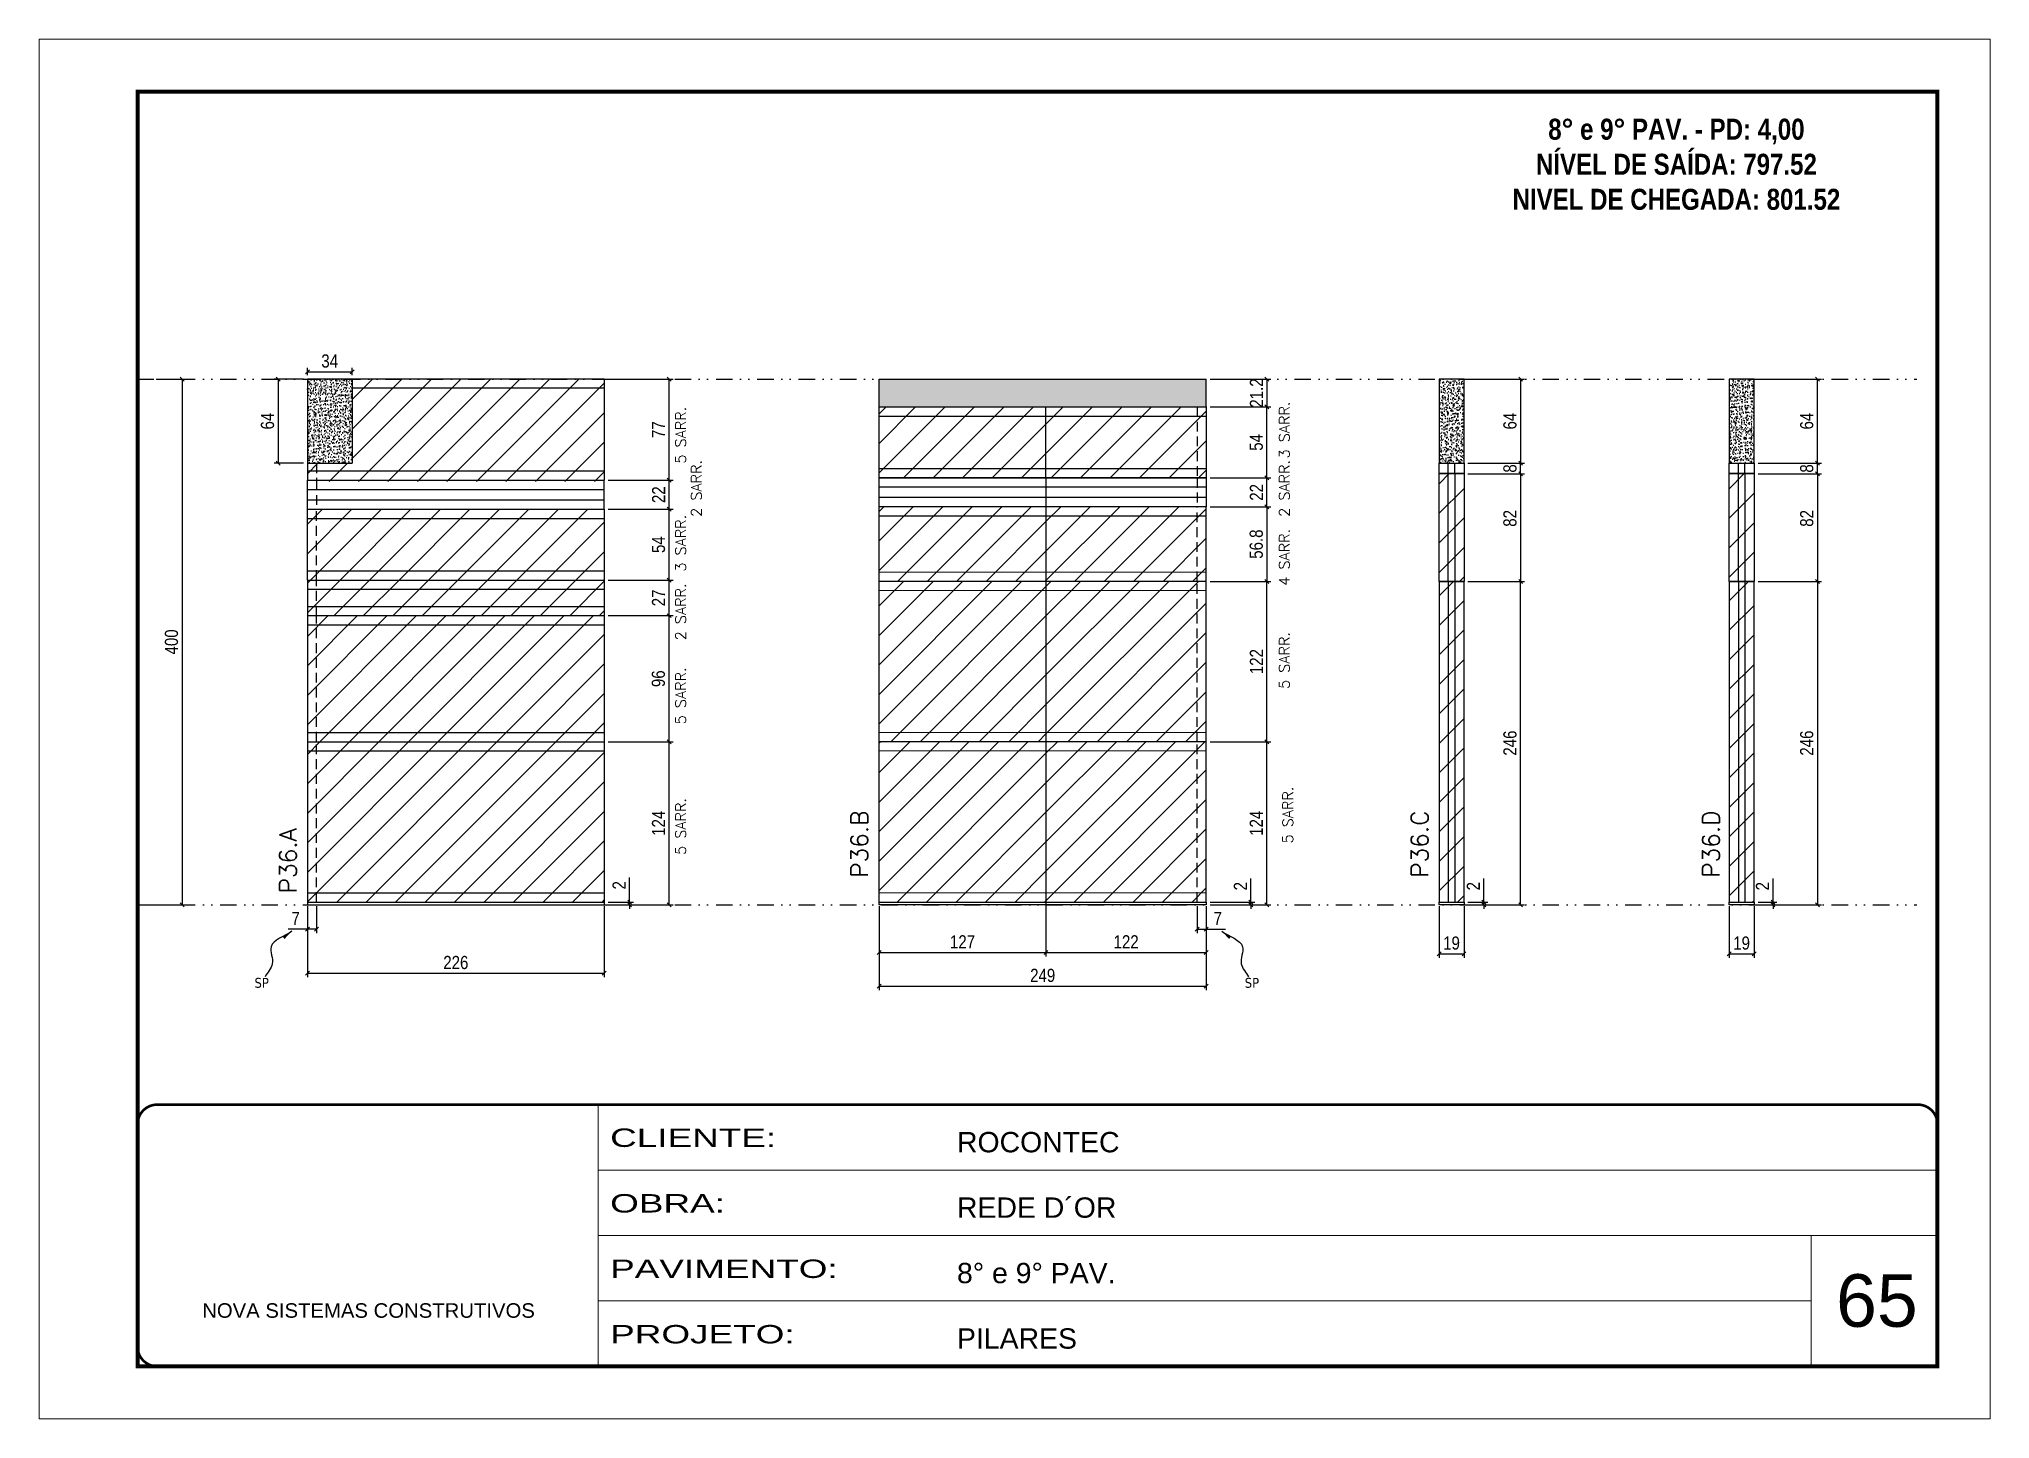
# Model space of a CAD drawing. Extents: x 28748 to 35002, y 14885 to 43501.
# Drawn here: x 28748 to 30233, y 24074 to 25124 of the extents above; entities that cross this region are included whole.
import ezdxf

# ---------------------------------------------------------------- set-up
doc = ezdxf.new("R2010")
doc.units = 0
for name, pattern in [('CONTINUO', [0]), ('DASHED', [0.75, 0.5, -0.25]), ('DIVIDE2', [0.625, 0.25, -0.125, 0, -0.125, 0, -0.125]), ('HIDDEN', [0.375, 0.25, -0.125])]:
    doc.linetypes.add(name, pattern=pattern)
for name, color, linetype, lineweight in [('CARIMBO', 255, 'Continuous', 9), ('Folhas', 255, 'Continuous', 9), ('Hachura', 251, 'Continuous', 9), ('Sarr 2.2x7', 40, 'Continuous', 9), ('SARRAFO DE PRESSAO', 251, 'DASHED', 9), ('Texto Seção', 7, 'Continuous', 15)]:
    doc.layers.add(name, color=color, linetype=linetype, lineweight=lineweight)
for name, color, linetype in [('COTA', 241, 'Continuous'), ('NOMENCLATURA', 7, 'Continuous'), ('Nível', 160, 'Continuous'), ('Painéis', 200, 'Continuous'), ('Romaneio', 10, 'Continuous'), ('SARR_2.2x7', 40, 'Continuous'), ('Sarrafo de Pressão', 42, 'HIDDEN'), ('texto', 7, 'Continuous')]:
    doc.layers.add(name, color=color, linetype=linetype)
doc.styles.add('ARIAL', font='arial.ttf')
doc.styles.add('COTA TECNICA', font='techl___.ttf', dxfattribs={"height": 10})
doc.styles.add('COTA TECNICA-50', font='techl___.ttf', dxfattribs={"height": 10})
doc.styles.add('REGUA-120', font='ROMANS.shx', dxfattribs={"height": 15})
doc.styles.add('ROMANC', font='techb___.ttf', dxfattribs={"height": 2.5})
doc.styles.add('ROMANS', font='romans.shx')
doc.styles.get("Standard").update_dxf_attribs({"font": 'arial.ttf'})
doc.styles.add('Tecnologia', font='')
doc.styles.get('Tecnologia').set_extended_font_data('Forgotten Futurist')
doc.dimstyles.new('COTA PAINEL-50', dxfattribs={"dimtxt": 10, "dimasz": 3, "dimexe": 3, "dimexo": 3, "dimgap": 3, "dimtad": 1, "dimdec": 1, "dimzin": 12, "dimdsep": 46, "dimtxsty": 'COTA TECNICA-50', "dimblk1": 'OBLIQUE', "dimblk2": 'OBLIQUE', "dimsah": 1, "dimcen": 0.9, "dimclrd": 4, "dimclre": 4, "dimclrt": 240, "dimadec": 1, "dimazin": 3, "dimtfac": 1, "dimtdec": 1, "dimtmove": 0, "dimatfit": 3, "dimfxl": 1, "dimtolj": 1, "dimtzin": 12, "dimarcsym": 0})
doc.dimstyles.new('PAINEL', dxfattribs={"dimtxt": 10, "dimasz": 3, "dimexe": 3, "dimexo": 3, "dimgap": 3, "dimtad": 1, "dimdec": 1, "dimzin": 12, "dimdsep": 46, "dimtxsty": 'COTA TECNICA', "dimblk1": 'OBLIQUE', "dimblk2": 'OBLIQUE', "dimsah": 1, "dimcen": 0.9, "dimclrd": 4, "dimclre": 4, "dimclrt": 240, "dimadec": 1, "dimazin": 3, "dimtfac": 1, "dimtdec": 1, "dimtmove": 0, "dimatfit": 3, "dimfxl": 1, "dimtolj": 1, "dimtzin": 12, "dimarcsym": 0})
doc.dimstyles.get("Standard").update_dxf_attribs({"dimtxt": 0.18, "dimasz": 0.18, "dimexe": 0.18, "dimexo": 0.0625, "dimgap": 0.09, "dimtad": 0, "dimtih": 1, "dimtoh": 1, "dimdec": 4, "dimzin": 0, "dimdsep": 46, "dimtxsty": 'Standard', "dimcen": 0.09, "dimadec": 0, "dimazin": 0, "dimtfac": 1, "dimtdec": 4, "dimtofl": 0, "dimtmove": 0, "dimatfit": 3, "dimfxl": 1, "dimtolj": 1, "dimtzin": 0, "dimarcsym": 0})
pattern_1 = [(45, (22629.309, 32122.585), (-11.22532, 11.22532), [])]
pattern_2 = [(45, (22629.309, 32104.585), (-11.22532, 11.22532), [])]
pattern_3 = [(45, (-105043.37, -3225.212), (-11.2253202, 11.2253202), [])]
pattern_4 = [(45, (0, 8), (-11.22532, 11.22532), [])]

msp = doc.modelspace()

# ---------------------------------------------------------------- texts
at = {"layer": 'CARIMBO', "style": 'ARIAL'}
msp.add_text('65', height=40, dxfattribs=at).set_placement((30116.2, 24143.69))
at = {"layer": 'NOMENCLATURA', "color": 2, "insert": (29994.67, 25089.6), "char_height": 16, "attachment_point": 2, "style": 'ROMANC'}
msp.add_mtext_dynamic_manual_height_columns('\\P8° e 9° PAV. - PD: 4,00\\PNÍVEL DE SAÍDA: 797.52\\PNIVEL DE CHEGADA: 801.52', width=300.2766, gutter_width=1, heights=[0], dxfattribs=at)
at = {"layer": 'texto', "color": 0, "char_height": 7.5, "attachment_point": 5}
for insert in [(28917.82, 24405.33), (29671.55, 24405.33)]:
    msp.add_mtext('{\\fTahoma|b0|i0|c0|p34;\\C4;SP}', dxfattribs=dict(at, insert=insert))
at = {"layer": 'Texto Seção', "linetype": 'Continuous', "style": 'ROMANS'}
for s, p in [('3 SARR.', (29700.22, 24804.44)), ('5 SARR.', (29240.75, 24800.49)), ('2 SARR.', (29252.65, 24759.97)), ('2 SARR.', (29700.22, 24759.97)), ('3 SARR.', (29240.75, 24718.3)), ('4 SARR.', (29700.22, 24707.57)), ('2 SARR.', (29240.75, 24666.05)), ('5 SARR.', (29700.22, 24629.05)), ('5 SARR.', (29240.75, 24602.14)), ('5 SARR.', (29702.93, 24511.45)), ('5 SARR.', (29240.75, 24502.74))]:
    msp.add_text(s, height=8, rotation=90, dxfattribs=at).set_placement(p)
at = {"layer": 'Texto Seção', "style": 'REGUA-120'}
msp.add_text('P36.A', height=13, rotation=90, dxfattribs=at).set_placement((28944.38, 24473.46))
at = {"layer": 'Texto Seção', "char_height": 13, "width": 285.3299, "attachment_point": 7, "rotation": 90, "style": 'REGUA-120'}
for s, insert in [('P36.B', (29379.33, 24485.29)), ('P36.C', (29805.71, 24485.29)), ('P36.D', (30027.5, 24485.29))]:
    msp.add_mtext(s, dxfattribs=dict(at, insert=insert))

# ---------------------------------------------------------------- blocks, each defined once
blk = doc.blocks.new('9999999999')
at = {"color": 30, "linetype": 'CONTINUO'}
for p, q in [((98564.6, 34230.2), (98564.6, 34429.4)), ((98564.6, 34379.6), (99584, 34379.6)), ((98564.6, 34329.8), (99488, 34329.8)), ((99584, 34329.8), (99488, 34329.8)), ((99488, 34329.8), (99488, 34230.2)), ((98564.6, 34280), (99488, 34280))]:
    blk.add_line(p, q, dxfattribs=at)
at = {"color": 30, "linetype": 'CONTINUO', "const_width": 2}
blk.add_lwpolyline([(99584, 34230.2), (99584, 34414.4, 0.414214), (99569, 34429.4), (98229, 34429.4, 0.414214), (98214, 34414.4), (98214, 34245.2, 0.414214), (98229, 34230.2), (99584, 34230.2)], format="xyb", dxfattribs=at)
at = {"layer": 'Folhas'}
blk.add_lwpolyline([(98139, 34190.2), (99624, 34190.2), (99624, 35240.2), (98139, 35240.2)], close=True, dxfattribs=at)
at = {"layer": 'Folhas', "color": 30, "const_width": 3}
blk.add_lwpolyline([(98214, 34230.2), (99584, 34230.2), (99584, 35200.2), (98214, 35200.2)], close=True, dxfattribs=at)
at = {"color": 7, "linetype": 'Continuous', "ltscale": 5, "style": 'ARIAL'}
for s, height, p in [('ROCONTEC', 15.48, (98837.7, 34393.1)), ('REDE D´OR', 15.48, (98837.7, 34343.3)), ('8° e 9° PAV.', 15.483, (98837.7, 34293.5)), ('NOVA SISTEMAS CONSTRUTIVOS', 11.059, (98263.2, 34267.2)), ('PILARES', 15.48, (98837.7, 34243.7))]:
    blk.add_text(s, height=height, dxfattribs=at).set_placement(p)
at = {"layer": 'Folhas', "color": 7, "style": 'Tecnologia', "width": 1.5}
for s, p in [('CLIENTE:', (98573.7, 34397.2)), ('OBRA:', (98573.7, 34347.3)), ('PAVIMENTO:', (98573.7, 34297.5)), ('PROJETO:', (98573.7, 34247.7))]:
    blk.add_text(s, height=14, dxfattribs=at).set_placement(p)
blk = doc.blocks.new('_Oblique')
at = {"color": 0, "linetype": 'ByBlock', "lineweight": -2}
blk.add_line((-0.5, -0.5), (0.5, 0.5), dxfattribs=at)
blk = doc.blocks.new('*D1983')
at = {"layer": 'COTA', "color": 4, "linetype": 'ByBlock', "lineweight": -2, "transparency": 16777216}
for p, q in [((28837.6, 24864.8), (28860.3, 24864.8)), ((28857.3, 24864.8), (28857.3, 24464.8)), ((28826.3, 24464.8), (28860.3, 24464.8))]:
    blk.add_line(p, q, dxfattribs=at)
at = {"layer": 'Defpoints', "color": 0, "linetype": 'ByBlock', "transparency": 16777216}
for p in [(28834.6, 24864.8), (28823.3, 24464.8), (28857.3, 24464.8)]:
    blk.add_point(p, dxfattribs=at)
at = {"layer": 'COTA', "color": 4, "linetype": 'ByBlock', "lineweight": -2, "transparency": 16777216, "xscale": 3, "yscale": 3, "zscale": 3}
for p, rotation in [((28857.3, 24864.8), 90), ((28857.3, 24464.8), 270)]:
    blk.add_blockref('_Oblique', p, dxfattribs=dict(at, rotation=rotation))
at = {"layer": 'COTA', "color": 240, "linetype": 'ByBlock', "transparency": 16777216, "insert": (28849.2, 24664.8), "char_height": 10, "attachment_point": 5, "rotation": 90, "style": 'COTA TECNICA'}
blk.add_mtext('\\A1;400', dxfattribs=at)
blk = doc.blocks.new('*D1224')
at = {"layer": 'COTA', "color": 4, "lineweight": -2, "transparency": 16777216}
for p, q in [((28952.6, 24463.8), (28952.6, 24409.7)), ((29178.6, 24463.8), (29178.6, 24409.7)), ((28952.6, 24412.7), (29178.6, 24412.7))]:
    blk.add_line(p, q, dxfattribs=at)
at = {"layer": 'Defpoints', "color": 0, "transparency": 16777216}
for p in [(28952.6, 24466.8), (29178.6, 24466.8), (29178.6, 24412.7)]:
    blk.add_point(p, dxfattribs=at)
at = {"layer": 'COTA', "color": 4, "lineweight": -2, "transparency": 16777216, "xscale": 3, "yscale": 3, "zscale": 3, "rotation": 180}
blk.add_blockref('_Oblique', (28952.6, 24412.7), dxfattribs=at)
at = {"layer": 'COTA', "color": 4, "lineweight": -2, "transparency": 16777216, "xscale": 3, "yscale": 3, "zscale": 3}
blk.add_blockref('_Oblique', (29178.6, 24412.7), dxfattribs=at)
at = {"layer": 'COTA', "color": 240, "transparency": 16777216, "insert": (29065.6, 24420.8), "char_height": 10, "attachment_point": 5, "style": 'COTA TECNICA'}
blk.add_mtext('\\A1;226', dxfattribs=at)
blk = doc.blocks.new('*D1225')
at = {"layer": 'COTA', "color": 4, "lineweight": -2, "transparency": 16777216}
for p, q in [((28952.6, 24461.8), (28952.6, 24443.3)), ((28959.6, 24463.8), (28959.6, 24443.3)), ((28952.6, 24446.3), (28937.9, 24446.3)), ((28959.6, 24446.3), (28952.6, 24446.3))]:
    blk.add_line(p, q, dxfattribs=at)
at = {"layer": 'Defpoints', "color": 0, "transparency": 16777216}
for p in [(28952.6, 24464.8), (28959.6, 24466.8), (28952.6, 24446.3)]:
    blk.add_point(p, dxfattribs=at)
at = {"layer": 'COTA', "color": 4, "lineweight": -2, "transparency": 16777216, "xscale": 3, "yscale": 3, "zscale": 3, "rotation": 180}
blk.add_blockref('_Oblique', (28952.6, 24446.3), dxfattribs=at)
at = {"layer": 'COTA', "color": 4, "lineweight": -2, "transparency": 16777216, "xscale": 3, "yscale": 3, "zscale": 3}
blk.add_blockref('_Oblique', (28959.6, 24446.3), dxfattribs=at)
at = {"layer": 'COTA', "color": 240, "transparency": 16777216, "insert": (28943.7, 24454.4), "char_height": 10, "attachment_point": 5, "style": 'COTA TECNICA-50'}
blk.add_mtext('\\A1;7', dxfattribs=at)
blk = doc.blocks.new('*D1226')
at = {"layer": 'Defpoints', "color": 0, "linetype": 'ByBlock', "transparency": 16777216}
for p in [(29178.6, 24588.8), (29228, 24588.8), (29178.6, 24464.8)]:
    blk.add_point(p, dxfattribs=at)
at = {"layer": 'Romaneio', "color": 4, "linetype": 'ByBlock', "lineweight": -2, "transparency": 16777216}
for p, q in [((29181.6, 24588.8), (29231, 24588.8)), ((29228, 24464.8), (29228, 24588.8)), ((29181.6, 24464.8), (29231, 24464.8))]:
    blk.add_line(p, q, dxfattribs=at)
at = {"layer": 'Romaneio', "color": 4, "linetype": 'ByBlock', "lineweight": -2, "transparency": 16777216, "xscale": 3, "yscale": 3, "zscale": 3}
for p, rotation in [((29228, 24588.8), 90), ((29228, 24464.8), 270)]:
    blk.add_blockref('_Oblique', p, dxfattribs=dict(at, rotation=rotation))
at = {"layer": 'Romaneio', "color": 240, "linetype": 'ByBlock', "transparency": 16777216, "insert": (29219.9, 24526.8), "char_height": 10, "attachment_point": 5, "rotation": 90, "style": 'COTA TECNICA'}
blk.add_mtext('\\A1;124', dxfattribs=at)
blk = doc.blocks.new('*D1227')
at = {"layer": 'COTA', "color": 4, "lineweight": -2, "transparency": 16777216}
for p, q in [((29197.9, 24466.8), (29197.9, 24485.6)), ((29181.6, 24466.8), (29200.9, 24466.8)), ((29181.6, 24464.8), (29200.9, 24464.8)), ((29197.9, 24464.8), (29197.9, 24466.8)), ((29197.9, 24464.8), (29197.9, 24461.8))]:
    blk.add_line(p, q, dxfattribs=at)
at = {"layer": 'Defpoints', "color": 0, "transparency": 16777216}
for p in [(29178.6, 24466.8), (29178.6, 24464.8), (29197.9, 24464.8)]:
    blk.add_point(p, dxfattribs=at)
at = {"layer": 'COTA', "color": 4, "lineweight": -2, "transparency": 16777216, "xscale": 3, "yscale": 3, "zscale": 3}
for p, rotation in [((29197.9, 24466.8), 270), ((29197.9, 24464.8), 90)]:
    blk.add_blockref('_Oblique', p, dxfattribs=dict(at, rotation=rotation))
at = {"layer": 'COTA', "color": 240, "transparency": 16777216, "insert": (29189.9, 24479.6), "char_height": 10, "attachment_point": 5, "rotation": 90, "style": 'COTA TECNICA-50'}
blk.add_mtext('\\A1;2', dxfattribs=at)
blk = doc.blocks.new('*D1984')
at = {"layer": 'COTA', "color": 4, "linetype": 'ByBlock', "lineweight": -2, "transparency": 16777216}
for p, q in [((28949.6, 24864.8), (28927.4, 24864.8)), ((28930.4, 24864.8), (28930.4, 24800.8)), ((28949.6, 24800.8), (28927.4, 24800.8))]:
    blk.add_line(p, q, dxfattribs=at)
at = {"layer": 'Defpoints', "color": 0, "linetype": 'ByBlock', "transparency": 16777216}
for p in [(28952.6, 24864.8), (28930.4, 24800.8), (28952.6, 24800.8)]:
    blk.add_point(p, dxfattribs=at)
at = {"layer": 'COTA', "color": 4, "linetype": 'ByBlock', "lineweight": -2, "transparency": 16777216, "xscale": 3, "yscale": 3, "zscale": 3}
for p, rotation in [((28930.4, 24864.8), 90), ((28930.4, 24800.8), 270)]:
    blk.add_blockref('_Oblique', p, dxfattribs=dict(at, rotation=rotation))
at = {"layer": 'COTA', "color": 240, "linetype": 'ByBlock', "transparency": 16777216, "insert": (28922.3, 24832.8), "char_height": 10, "attachment_point": 5, "rotation": 90, "style": 'COTA TECNICA'}
blk.add_mtext('\\A1;64', dxfattribs=at)
blk = doc.blocks.new('*D1228')
at = {"layer": 'COTA', "color": 4, "lineweight": -2, "transparency": 16777216}
for p, q in [((29387.8, 24463.8), (29387.8, 24399.9)), ((29636.8, 24463.8), (29636.8, 24399.9)), ((29387.8, 24402.9), (29636.8, 24402.9))]:
    blk.add_line(p, q, dxfattribs=at)
at = {"layer": 'Defpoints', "color": 0, "transparency": 16777216}
for p in [(29387.8, 24466.8), (29636.8, 24466.8), (29636.8, 24402.9)]:
    blk.add_point(p, dxfattribs=at)
at = {"layer": 'COTA', "color": 4, "lineweight": -2, "transparency": 16777216, "xscale": 3, "yscale": 3, "zscale": 3, "rotation": 180}
blk.add_blockref('_Oblique', (29387.8, 24402.9), dxfattribs=at)
at = {"layer": 'COTA', "color": 4, "lineweight": -2, "transparency": 16777216, "xscale": 3, "yscale": 3, "zscale": 3}
blk.add_blockref('_Oblique', (29636.8, 24402.9), dxfattribs=at)
at = {"layer": 'COTA', "color": 240, "transparency": 16777216, "insert": (29512.3, 24411), "char_height": 10, "attachment_point": 5, "style": 'COTA TECNICA'}
blk.add_mtext('\\A1;249', dxfattribs=at)
blk = doc.blocks.new('*D1229')
at = {"layer": 'COTA', "color": 4, "lineweight": -2, "transparency": 16777216}
for p, q in [((29629.8, 24463.8), (29629.8, 24443.3)), ((29636.8, 24461.8), (29636.8, 24443.3)), ((29629.8, 24446.3), (29636.8, 24446.3)), ((29636.8, 24446.3), (29651.5, 24446.3))]:
    blk.add_line(p, q, dxfattribs=at)
at = {"layer": 'Defpoints', "color": 0, "transparency": 16777216}
for p in [(29629.8, 24466.8), (29636.8, 24464.8), (29636.8, 24446.3)]:
    blk.add_point(p, dxfattribs=at)
at = {"layer": 'COTA', "color": 4, "lineweight": -2, "transparency": 16777216, "xscale": 3, "yscale": 3, "zscale": 3, "rotation": 180}
blk.add_blockref('_Oblique', (29629.8, 24446.3), dxfattribs=at)
at = {"layer": 'COTA', "color": 4, "lineweight": -2, "transparency": 16777216, "xscale": 3, "yscale": 3, "zscale": 3}
blk.add_blockref('_Oblique', (29636.8, 24446.3), dxfattribs=at)
at = {"layer": 'COTA', "color": 240, "transparency": 16777216, "insert": (29645.6, 24454.4), "char_height": 10, "attachment_point": 5, "style": 'COTA TECNICA-50'}
blk.add_mtext('\\A1;7', dxfattribs=at)
blk = doc.blocks.new('*D1230')
at = {"layer": 'COTA', "color": 4, "lineweight": -2, "transparency": 16777216}
for p, q in [((29639.8, 24588.8), (29686, 24588.8)), ((29683, 24464.8), (29683, 24588.8)), ((29639.8, 24464.8), (29686, 24464.8))]:
    blk.add_line(p, q, dxfattribs=at)
at = {"layer": 'Defpoints', "color": 0, "transparency": 16777216}
for p in [(29636.8, 24588.8), (29683, 24588.8), (29636.8, 24464.8)]:
    blk.add_point(p, dxfattribs=at)
at = {"layer": 'COTA', "color": 4, "lineweight": -2, "transparency": 16777216, "xscale": 3, "yscale": 3, "zscale": 3}
for p, rotation in [((29683, 24588.8), 90), ((29683, 24464.8), 270)]:
    blk.add_blockref('_Oblique', p, dxfattribs=dict(at, rotation=rotation))
at = {"layer": 'COTA', "color": 240, "transparency": 16777216, "insert": (29674.9, 24526.8), "char_height": 10, "attachment_point": 5, "rotation": 90, "style": 'COTA TECNICA-50'}
blk.add_mtext('\\A1;124', dxfattribs=at)
blk = doc.blocks.new('*D1266')
at = {"layer": 'COTA', "color": 4, "lineweight": -2, "transparency": 16777216}
for p, q in [((29670.8, 24466.8), (29670.8, 24484.9)), ((29639.8, 24466.8), (29673.8, 24466.8)), ((29639.8, 24464.8), (29673.8, 24464.8)), ((29670.8, 24464.8), (29670.8, 24466.8)), ((29670.8, 24464.8), (29670.8, 24461.8))]:
    blk.add_line(p, q, dxfattribs=at)
at = {"layer": 'Defpoints', "color": 0, "transparency": 16777216}
for p in [(29636.8, 24466.8), (29636.8, 24464.8), (29670.8, 24464.8)]:
    blk.add_point(p, dxfattribs=at)
at = {"layer": 'COTA', "color": 4, "lineweight": -2, "transparency": 16777216, "xscale": 3, "yscale": 3, "zscale": 3}
for p, rotation in [((29670.8, 24466.8), 270), ((29670.8, 24464.8), 90)]:
    blk.add_blockref('_Oblique', p, dxfattribs=dict(at, rotation=rotation))
at = {"layer": 'COTA', "color": 240, "transparency": 16777216, "insert": (29662.8, 24478.9), "char_height": 10, "attachment_point": 5, "rotation": 90, "style": 'COTA TECNICA-50'}
blk.add_mtext('\\A1;2', dxfattribs=at)
blk = doc.blocks.new('*D1267')
at = {"layer": 'COTA', "color": 4, "linetype": 'ByBlock', "lineweight": -2, "transparency": 16777216}
for p, q in [((29639.8, 24767.6), (29686, 24767.6)), ((29683, 24767.6), (29683, 24710.8)), ((29639.8, 24710.8), (29686, 24710.8))]:
    blk.add_line(p, q, dxfattribs=at)
at = {"layer": 'Defpoints', "color": 0, "linetype": 'ByBlock', "transparency": 16777216}
for p in [(29636.8, 24767.6), (29636.8, 24710.8), (29683, 24710.8)]:
    blk.add_point(p, dxfattribs=at)
at = {"layer": 'COTA', "color": 4, "linetype": 'ByBlock', "lineweight": -2, "transparency": 16777216, "xscale": 3, "yscale": 3, "zscale": 3}
for p, rotation in [((29683, 24767.6), 90), ((29683, 24710.8), 270)]:
    blk.add_blockref('_Oblique', p, dxfattribs=dict(at, rotation=rotation))
at = {"layer": 'COTA', "color": 240, "linetype": 'ByBlock', "transparency": 16777216, "insert": (29674.9, 24739.2), "char_height": 10, "attachment_point": 5, "rotation": 90, "style": 'COTA TECNICA'}
blk.add_mtext('\\A1;56.8', dxfattribs=at)
blk = doc.blocks.new('*D1268')
at = {"layer": 'COTA', "color": 4, "linetype": 'ByBlock', "lineweight": -2, "transparency": 16777216}
for p, q in [((29639.8, 24710.8), (29686, 24710.8)), ((29683, 24588.8), (29683, 24710.8)), ((29639.8, 24588.8), (29686, 24588.8))]:
    blk.add_line(p, q, dxfattribs=at)
at = {"layer": 'Defpoints', "color": 0, "linetype": 'ByBlock', "transparency": 16777216}
for p in [(29636.8, 24710.8), (29683, 24710.8), (29636.8, 24588.8)]:
    blk.add_point(p, dxfattribs=at)
at = {"layer": 'COTA', "color": 4, "linetype": 'ByBlock', "lineweight": -2, "transparency": 16777216, "xscale": 3, "yscale": 3, "zscale": 3}
for p, rotation in [((29683, 24710.8), 90), ((29683, 24588.8), 270)]:
    blk.add_blockref('_Oblique', p, dxfattribs=dict(at, rotation=rotation))
at = {"layer": 'COTA', "color": 240, "linetype": 'ByBlock', "transparency": 16777216, "insert": (29675, 24649.8), "char_height": 10, "attachment_point": 5, "rotation": 90, "style": 'COTA TECNICA'}
blk.add_mtext('\\A1;122', dxfattribs=at)
blk = doc.blocks.new('*D2007')
at = {"layer": 'COTA', "color": 4, "linetype": 'ByBlock', "lineweight": -2, "transparency": 16777216}
for p, q in [((29514.8, 24707.8), (29514.8, 24425.5)), ((29387.8, 24463.8), (29387.8, 24425.5)), ((29387.8, 24428.5), (29514.8, 24428.5))]:
    blk.add_line(p, q, dxfattribs=at)
at = {"layer": 'Defpoints', "color": 0, "linetype": 'ByBlock', "transparency": 16777216}
for p in [(29514.8, 24710.8), (29387.8, 24466.8), (29514.8, 24428.5)]:
    blk.add_point(p, dxfattribs=at)
at = {"layer": 'COTA', "color": 4, "linetype": 'ByBlock', "lineweight": -2, "transparency": 16777216, "xscale": 3, "yscale": 3, "zscale": 3, "rotation": 180}
blk.add_blockref('_Oblique', (29387.8, 24428.5), dxfattribs=at)
at = {"layer": 'COTA', "color": 4, "linetype": 'ByBlock', "lineweight": -2, "transparency": 16777216, "xscale": 3, "yscale": 3, "zscale": 3}
blk.add_blockref('_Oblique', (29514.8, 24428.5), dxfattribs=at)
at = {"layer": 'COTA', "color": 240, "linetype": 'ByBlock', "transparency": 16777216, "insert": (29451.3, 24436.6), "char_height": 10, "attachment_point": 5, "style": 'COTA TECNICA'}
blk.add_mtext('\\A1;127', dxfattribs=at)
blk = doc.blocks.new('*D2008')
at = {"layer": 'COTA', "color": 4, "linetype": 'ByBlock', "lineweight": -2, "transparency": 16777216}
for p, q in [((29514.8, 24707.8), (29514.8, 24425.5)), ((29636.8, 24461.8), (29636.8, 24425.5)), ((29514.8, 24428.5), (29636.8, 24428.5))]:
    blk.add_line(p, q, dxfattribs=at)
at = {"layer": 'Defpoints', "color": 0, "linetype": 'ByBlock', "transparency": 16777216}
for p in [(29514.8, 24710.8), (29636.8, 24464.8), (29636.8, 24428.5)]:
    blk.add_point(p, dxfattribs=at)
at = {"layer": 'COTA', "color": 4, "linetype": 'ByBlock', "lineweight": -2, "transparency": 16777216, "xscale": 3, "yscale": 3, "zscale": 3, "rotation": 180}
blk.add_blockref('_Oblique', (29514.8, 24428.5), dxfattribs=at)
at = {"layer": 'COTA', "color": 4, "linetype": 'ByBlock', "lineweight": -2, "transparency": 16777216, "xscale": 3, "yscale": 3, "zscale": 3}
blk.add_blockref('_Oblique', (29636.8, 24428.5), dxfattribs=at)
at = {"layer": 'COTA', "color": 240, "linetype": 'ByBlock', "transparency": 16777216, "insert": (29575.8, 24436.6), "char_height": 10, "attachment_point": 5, "style": 'COTA TECNICA'}
blk.add_mtext('\\A1;122', dxfattribs=at)
blk = doc.blocks.new('*D1269')
at = {"layer": 'COTA', "color": 4, "lineweight": -2, "transparency": 16777216}
for p, q in [((29814, 24463.8), (29814, 24424.5)), ((29833, 24463.8), (29833, 24424.5)), ((29814, 24427.5), (29833, 24427.5))]:
    blk.add_line(p, q, dxfattribs=at)
at = {"layer": 'Defpoints', "color": 0, "transparency": 16777216}
for p in [(29814, 24466.8), (29833, 24466.8), (29833, 24427.5)]:
    blk.add_point(p, dxfattribs=at)
at = {"layer": 'COTA', "color": 4, "lineweight": -2, "transparency": 16777216, "xscale": 3, "yscale": 3, "zscale": 3, "rotation": 180}
blk.add_blockref('_Oblique', (29814, 24427.5), dxfattribs=at)
at = {"layer": 'COTA', "color": 4, "lineweight": -2, "transparency": 16777216, "xscale": 3, "yscale": 3, "zscale": 3}
blk.add_blockref('_Oblique', (29833, 24427.5), dxfattribs=at)
at = {"layer": 'COTA', "color": 240, "transparency": 16777216, "insert": (29823.5, 24435.6), "char_height": 10, "attachment_point": 5, "style": 'COTA TECNICA'}
blk.add_mtext('\\A1;19', dxfattribs=at)
blk = doc.blocks.new('*D1270')
at = {"layer": 'COTA', "color": 4, "lineweight": -2, "transparency": 16777216}
for p, q in [((30034.8, 24463.8), (30034.8, 24424.5)), ((30053.8, 24463.8), (30053.8, 24424.5)), ((30034.8, 24427.5), (30053.8, 24427.5))]:
    blk.add_line(p, q, dxfattribs=at)
at = {"layer": 'Defpoints', "color": 0, "transparency": 16777216}
for p in [(30034.8, 24466.8), (30053.8, 24466.8), (30053.8, 24427.5)]:
    blk.add_point(p, dxfattribs=at)
at = {"layer": 'COTA', "color": 4, "lineweight": -2, "transparency": 16777216, "xscale": 3, "yscale": 3, "zscale": 3, "rotation": 180}
blk.add_blockref('_Oblique', (30034.8, 24427.5), dxfattribs=at)
at = {"layer": 'COTA', "color": 4, "lineweight": -2, "transparency": 16777216, "xscale": 3, "yscale": 3, "zscale": 3}
blk.add_blockref('_Oblique', (30053.8, 24427.5), dxfattribs=at)
at = {"layer": 'COTA', "color": 240, "transparency": 16777216, "insert": (30044.3, 24435.6), "char_height": 10, "attachment_point": 5, "style": 'COTA TECNICA'}
blk.add_mtext('\\A1;19', dxfattribs=at)
blk = doc.blocks.new('*D1271')
at = {"layer": 'COTA', "color": 4, "lineweight": -2, "transparency": 16777216}
for p, q in [((30056.8, 24710.8), (30105, 24710.8)), ((30102, 24710.8), (30102, 24464.8)), ((30056.8, 24464.8), (30105, 24464.8))]:
    blk.add_line(p, q, dxfattribs=at)
at = {"layer": 'Defpoints', "color": 0, "transparency": 16777216}
for p in [(30053.8, 24710.8), (30053.8, 24464.8), (30102, 24464.8)]:
    blk.add_point(p, dxfattribs=at)
at = {"layer": 'COTA', "color": 4, "lineweight": -2, "transparency": 16777216, "xscale": 3, "yscale": 3, "zscale": 3}
for p, rotation in [((30102, 24710.8), 90), ((30102, 24464.8), 270)]:
    blk.add_blockref('_Oblique', p, dxfattribs=dict(at, rotation=rotation))
at = {"layer": 'COTA', "color": 240, "transparency": 16777216, "insert": (30093.9, 24587.8), "char_height": 10, "attachment_point": 5, "rotation": 90, "style": 'COTA TECNICA'}
blk.add_mtext('\\A1;246', dxfattribs=at)
blk = doc.blocks.new('*D1272')
at = {"layer": 'COTA', "color": 4, "lineweight": -2, "transparency": 16777216}
for p, q in [((30056.8, 24864.8), (30105, 24864.8)), ((30102, 24800.8), (30102, 24864.8)), ((30056.8, 24800.8), (30105, 24800.8))]:
    blk.add_line(p, q, dxfattribs=at)
at = {"layer": 'Defpoints', "color": 0, "transparency": 16777216}
for p in [(30053.8, 24864.8), (30102, 24864.8), (30053.8, 24800.8)]:
    blk.add_point(p, dxfattribs=at)
at = {"layer": 'COTA', "color": 4, "lineweight": -2, "transparency": 16777216, "xscale": 3, "yscale": 3, "zscale": 3}
for p, rotation in [((30102, 24864.8), 90), ((30102, 24800.8), 270)]:
    blk.add_blockref('_Oblique', p, dxfattribs=dict(at, rotation=rotation))
at = {"layer": 'COTA', "color": 240, "transparency": 16777216, "insert": (30093.9, 24832.8), "char_height": 10, "attachment_point": 5, "rotation": 90, "style": 'COTA TECNICA'}
blk.add_mtext('\\A1;64', dxfattribs=at)
blk = doc.blocks.new('*D1273')
at = {"layer": 'COTA', "color": 4, "lineweight": -2, "transparency": 16777216}
for p, q in [((29836, 24710.8), (29879.1, 24710.8)), ((29876.1, 24464.8), (29876.1, 24710.8)), ((29836, 24464.8), (29879.1, 24464.8))]:
    blk.add_line(p, q, dxfattribs=at)
at = {"layer": 'Defpoints', "color": 0, "transparency": 16777216}
for p in [(29833, 24710.8), (29876.1, 24710.8), (29833, 24464.8)]:
    blk.add_point(p, dxfattribs=at)
at = {"layer": 'COTA', "color": 4, "lineweight": -2, "transparency": 16777216, "xscale": 3, "yscale": 3, "zscale": 3}
for p, rotation in [((29876.1, 24710.8), 90), ((29876.1, 24464.8), 270)]:
    blk.add_blockref('_Oblique', p, dxfattribs=dict(at, rotation=rotation))
at = {"layer": 'COTA', "color": 240, "transparency": 16777216, "insert": (29868, 24587.8), "char_height": 10, "attachment_point": 5, "rotation": 90, "style": 'COTA TECNICA'}
blk.add_mtext('\\A1;246', dxfattribs=at)
blk = doc.blocks.new('*D1274')
at = {"layer": 'COTA', "color": 4, "lineweight": -2, "transparency": 16777216}
for p, q in [((29848.1, 24466.8), (29848.1, 24484.9)), ((29836, 24466.8), (29851.1, 24466.8)), ((29836, 24464.8), (29851.1, 24464.8)), ((29848.1, 24464.8), (29848.1, 24466.8)), ((29848.1, 24464.8), (29848.1, 24461.8))]:
    blk.add_line(p, q, dxfattribs=at)
at = {"layer": 'Defpoints', "color": 0, "transparency": 16777216}
for p in [(29833, 24466.8), (29833, 24464.8), (29848.1, 24466.8)]:
    blk.add_point(p, dxfattribs=at)
at = {"layer": 'COTA', "color": 4, "lineweight": -2, "transparency": 16777216, "xscale": 3, "yscale": 3, "zscale": 3}
for p, rotation in [((29848.1, 24466.8), 270), ((29848.1, 24464.8), 90)]:
    blk.add_blockref('_Oblique', p, dxfattribs=dict(at, rotation=rotation))
at = {"layer": 'COTA', "color": 240, "transparency": 16777216, "insert": (29840.1, 24478.9), "char_height": 10, "attachment_point": 5, "rotation": 90, "style": 'COTA TECNICA-50'}
blk.add_mtext('\\A1;2', dxfattribs=at)
blk = doc.blocks.new('*D2009')
at = {"layer": 'COTA', "color": 4, "linetype": 'ByBlock', "lineweight": -2, "transparency": 16777216}
for p, q in [((29836, 24864.8), (29879.1, 24864.8)), ((29876.1, 24864.8), (29876.1, 24800.8)), ((29836, 24800.8), (29879.1, 24800.8))]:
    blk.add_line(p, q, dxfattribs=at)
at = {"layer": 'Defpoints', "color": 0, "linetype": 'ByBlock', "transparency": 16777216}
for p in [(29833, 24864.8), (29833, 24800.8), (29876.1, 24800.8)]:
    blk.add_point(p, dxfattribs=at)
at = {"layer": 'COTA', "color": 4, "linetype": 'ByBlock', "lineweight": -2, "transparency": 16777216, "xscale": 3, "yscale": 3, "zscale": 3}
for p, rotation in [((29876.1, 24864.8), 90), ((29876.1, 24800.8), 270)]:
    blk.add_blockref('_Oblique', p, dxfattribs=dict(at, rotation=rotation))
at = {"layer": 'COTA', "color": 240, "linetype": 'ByBlock', "transparency": 16777216, "insert": (29868, 24832.8), "char_height": 10, "attachment_point": 5, "rotation": 90, "style": 'COTA TECNICA'}
blk.add_mtext('\\A1;64', dxfattribs=at)
blk = doc.blocks.new('*D2010')
at = {"layer": 'COTA', "color": 4, "linetype": 'ByBlock', "lineweight": -2, "transparency": 16777216}
for p, q in [((30068.2, 24466.8), (30068.2, 24484.9)), ((30056.8, 24466.8), (30071.2, 24466.8)), ((30056.8, 24464.8), (30071.2, 24464.8)), ((30068.2, 24464.8), (30068.2, 24466.8)), ((30068.2, 24464.8), (30068.2, 24461.8))]:
    blk.add_line(p, q, dxfattribs=at)
at = {"layer": 'Defpoints', "color": 0, "linetype": 'ByBlock', "transparency": 16777216}
for p in [(30053.8, 24466.8), (30053.8, 24464.8), (30068.2, 24466.8)]:
    blk.add_point(p, dxfattribs=at)
at = {"layer": 'COTA', "color": 4, "linetype": 'ByBlock', "lineweight": -2, "transparency": 16777216, "xscale": 3, "yscale": 3, "zscale": 3}
for p, rotation in [((30068.2, 24466.8), 270), ((30068.2, 24464.8), 90)]:
    blk.add_blockref('_Oblique', p, dxfattribs=dict(at, rotation=rotation))
at = {"layer": 'COTA', "color": 240, "linetype": 'ByBlock', "transparency": 16777216, "insert": (30060.2, 24478.9), "char_height": 10, "attachment_point": 5, "rotation": 90, "style": 'COTA TECNICA'}
blk.add_mtext('\\A1;2', dxfattribs=at)
blk = doc.blocks.new('*D2011')
at = {"layer": 'COTA', "color": 4, "linetype": 'ByBlock', "lineweight": -2, "transparency": 16777216}
for p, q in [((29181.6, 24684.8), (29231, 24684.8)), ((29228, 24588.8), (29228, 24684.8)), ((29181.6, 24588.8), (29231, 24588.8))]:
    blk.add_line(p, q, dxfattribs=at)
at = {"layer": 'Defpoints', "color": 0, "linetype": 'ByBlock', "transparency": 16777216}
for p in [(29178.6, 24684.8), (29228, 24684.8), (29178.6, 24588.8)]:
    blk.add_point(p, dxfattribs=at)
at = {"layer": 'COTA', "color": 4, "linetype": 'ByBlock', "lineweight": -2, "transparency": 16777216, "xscale": 3, "yscale": 3, "zscale": 3}
for p, rotation in [((29228, 24684.8), 90), ((29228, 24588.8), 270)]:
    blk.add_blockref('_Oblique', p, dxfattribs=dict(at, rotation=rotation))
at = {"layer": 'COTA', "color": 240, "linetype": 'ByBlock', "transparency": 16777216, "insert": (29219.8, 24636.8), "char_height": 10, "attachment_point": 5, "rotation": 90, "style": 'COTA TECNICA'}
blk.add_mtext('\\A1;96', dxfattribs=at)
blk = doc.blocks.new('*D1958')
at = {"layer": 'COTA', "color": 4, "linetype": 'ByBlock', "lineweight": -2, "transparency": 16777216}
for p, q in [((29181.6, 24864.8), (29231, 24864.8)), ((29228, 24787.8), (29228, 24864.8)), ((29181.6, 24787.8), (29231, 24787.8))]:
    blk.add_line(p, q, dxfattribs=at)
at = {"layer": 'Defpoints', "color": 0, "linetype": 'ByBlock', "transparency": 16777216}
for p in [(29178.6, 24864.8), (29228, 24864.8), (29178.6, 24787.8)]:
    blk.add_point(p, dxfattribs=at)
at = {"layer": 'COTA', "color": 4, "linetype": 'ByBlock', "lineweight": -2, "transparency": 16777216, "xscale": 3, "yscale": 3, "zscale": 3}
for p, rotation in [((29228, 24864.8), 90), ((29228, 24787.8), 270)]:
    blk.add_blockref('_Oblique', p, dxfattribs=dict(at, rotation=rotation))
at = {"layer": 'COTA', "color": 240, "linetype": 'ByBlock', "transparency": 16777216, "insert": (29219.9, 24826.3), "char_height": 10, "attachment_point": 5, "rotation": 90, "style": 'COTA TECNICA'}
blk.add_mtext('\\A1;77', dxfattribs=at)
blk = doc.blocks.new('*D1959')
at = {"layer": 'COTA', "color": 4, "linetype": 'ByBlock', "lineweight": -2, "transparency": 16777216}
for p, q in [((29639.8, 24864.8), (29686, 24864.8)), ((29683, 24864.8), (29683, 24843.6)), ((29639.8, 24843.6), (29686, 24843.6))]:
    blk.add_line(p, q, dxfattribs=at)
at = {"layer": 'Defpoints', "color": 0, "linetype": 'ByBlock', "transparency": 16777216}
for p in [(29636.8, 24864.8), (29636.8, 24843.6), (29683, 24843.6)]:
    blk.add_point(p, dxfattribs=at)
at = {"layer": 'COTA', "color": 4, "linetype": 'ByBlock', "lineweight": -2, "transparency": 16777216, "xscale": 3, "yscale": 3, "zscale": 3}
for p, rotation in [((29683, 24864.8), 90), ((29683, 24843.6), 270)]:
    blk.add_blockref('_Oblique', p, dxfattribs=dict(at, rotation=rotation))
at = {"layer": 'COTA', "color": 240, "linetype": 'ByBlock', "transparency": 16777216, "insert": (29675, 24854.2), "char_height": 10, "attachment_point": 5, "rotation": 90, "style": 'COTA TECNICA'}
blk.add_mtext('\\A1;21.2', dxfattribs=at)
blk = doc.blocks.new('*D1217')
at = {"layer": 'COTA', "color": 4, "linetype": 'ByBlock', "lineweight": -2, "transparency": 16777216}
for p, q in [((28952.6, 24867.8), (28952.6, 24873.3)), ((28952.6, 24870.3), (28986.6, 24870.3)), ((28986.6, 24867.8), (28986.6, 24873.3))]:
    blk.add_line(p, q, dxfattribs=at)
at = {"layer": 'Defpoints', "color": 0, "linetype": 'ByBlock', "transparency": 16777216}
for p in [(28952.6, 24864.8), (28986.6, 24870.3), (28986.6, 24864.8)]:
    blk.add_point(p, dxfattribs=at)
at = {"layer": 'COTA', "color": 4, "linetype": 'ByBlock', "lineweight": -2, "transparency": 16777216, "xscale": 3, "yscale": 3, "zscale": 3, "rotation": 180}
blk.add_blockref('_Oblique', (28952.6, 24870.3), dxfattribs=at)
at = {"layer": 'COTA', "color": 4, "linetype": 'ByBlock', "lineweight": -2, "transparency": 16777216, "xscale": 3, "yscale": 3, "zscale": 3}
blk.add_blockref('_Oblique', (28986.6, 24870.3), dxfattribs=at)
at = {"layer": 'COTA', "color": 240, "linetype": 'ByBlock', "transparency": 16777216, "insert": (28969.6, 24878.5), "char_height": 10, "attachment_point": 5, "style": 'COTA TECNICA'}
blk.add_mtext('\\A1;34', dxfattribs=at)
blk = doc.blocks.new('*D1218')
at = {"layer": 'COTA', "color": 4, "lineweight": -2, "transparency": 16777216}
for p, q in [((29836, 24792.8), (29879.1, 24792.8)), ((29876.1, 24792.8), (29876.1, 24710.8)), ((29836, 24710.8), (29879.1, 24710.8))]:
    blk.add_line(p, q, dxfattribs=at)
at = {"layer": 'Defpoints', "color": 0, "transparency": 16777216}
for p in [(29833, 24792.8), (29833, 24710.8), (29876.1, 24710.8)]:
    blk.add_point(p, dxfattribs=at)
at = {"layer": 'COTA', "color": 4, "lineweight": -2, "transparency": 16777216, "xscale": 3, "yscale": 3, "zscale": 3}
for p, rotation in [((29876.1, 24792.8), 90), ((29876.1, 24710.8), 270)]:
    blk.add_blockref('_Oblique', p, dxfattribs=dict(at, rotation=rotation))
at = {"layer": 'COTA', "color": 240, "transparency": 16777216, "insert": (29868, 24758.8), "char_height": 10, "attachment_point": 5, "rotation": 90, "style": 'COTA TECNICA'}
blk.add_mtext('\\A1;82', dxfattribs=at)
blk = doc.blocks.new('*D1963')
at = {"layer": 'COTA', "color": 4, "lineweight": -2, "transparency": 16777216}
for p, q in [((30056.8, 24792.8), (30105, 24792.8)), ((30102, 24792.8), (30102, 24710.8)), ((30056.8, 24710.8), (30105, 24710.8))]:
    blk.add_line(p, q, dxfattribs=at)
at = {"layer": 'Defpoints', "color": 0, "transparency": 16777216}
for p in [(30053.8, 24792.8), (30053.8, 24710.8), (30102, 24710.8)]:
    blk.add_point(p, dxfattribs=at)
at = {"layer": 'COTA', "color": 4, "lineweight": -2, "transparency": 16777216, "xscale": 3, "yscale": 3, "zscale": 3}
for p, rotation in [((30102, 24792.8), 90), ((30102, 24710.8), 270)]:
    blk.add_blockref('_Oblique', p, dxfattribs=dict(at, rotation=rotation))
at = {"layer": 'COTA', "color": 240, "transparency": 16777216, "insert": (30093.9, 24758.8), "char_height": 10, "attachment_point": 5, "rotation": 90, "style": 'COTA TECNICA'}
blk.add_mtext('\\A1;82', dxfattribs=at)
blk = doc.blocks.new('*D2137')
at = {"layer": 'COTA', "color": 4, "lineweight": -2, "transparency": 16777216}
for p, q in [((29181.6, 24711.8), (29231, 24711.8)), ((29228, 24684.8), (29228, 24711.8)), ((29181.6, 24684.8), (29231, 24684.8))]:
    blk.add_line(p, q, dxfattribs=at)
at = {"layer": 'Defpoints', "color": 0, "transparency": 16777216}
for p in [(29178.6, 24711.8), (29228, 24711.8), (29178.6, 24684.8)]:
    blk.add_point(p, dxfattribs=at)
at = {"layer": 'COTA', "color": 4, "lineweight": -2, "transparency": 16777216, "xscale": 3, "yscale": 3, "zscale": 3}
for p, rotation in [((29228, 24711.8), 90), ((29228, 24684.8), 270)]:
    blk.add_blockref('_Oblique', p, dxfattribs=dict(at, rotation=rotation))
at = {"layer": 'COTA', "color": 240, "transparency": 16777216, "insert": (29219.9, 24698.3), "char_height": 10, "attachment_point": 5, "rotation": 90, "style": 'COTA TECNICA'}
blk.add_mtext('\\A1;27', dxfattribs=at)
blk = doc.blocks.new('*D2343')
at = {"layer": 'COTA', "color": 4, "lineweight": -2, "transparency": 16777216}
for p, q in [((29181.6, 24765.8), (29231, 24765.8)), ((29228, 24711.8), (29228, 24765.8)), ((29181.6, 24711.8), (29231, 24711.8))]:
    blk.add_line(p, q, dxfattribs=at)
at = {"layer": 'Defpoints', "color": 0, "transparency": 16777216}
for p in [(29178.6, 24765.8), (29228, 24765.8), (29178.6, 24711.8)]:
    blk.add_point(p, dxfattribs=at)
at = {"layer": 'COTA', "color": 4, "lineweight": -2, "transparency": 16777216, "xscale": 3, "yscale": 3, "zscale": 3}
for p, rotation in [((29228, 24765.8), 90), ((29228, 24711.8), 270)]:
    blk.add_blockref('_Oblique', p, dxfattribs=dict(at, rotation=rotation))
at = {"layer": 'COTA', "color": 240, "transparency": 16777216, "insert": (29219.9, 24738.8), "char_height": 10, "attachment_point": 5, "rotation": 90, "style": 'COTA TECNICA'}
blk.add_mtext('\\A1;54', dxfattribs=at)
blk = doc.blocks.new('*D2344')
at = {"layer": 'COTA', "color": 4, "lineweight": -2, "transparency": 16777216}
for p, q in [((29639.8, 24843.6), (29686, 24843.6)), ((29683, 24789.6), (29683, 24843.6)), ((29639.8, 24789.6), (29686, 24789.6))]:
    blk.add_line(p, q, dxfattribs=at)
at = {"layer": 'Defpoints', "color": 0, "transparency": 16777216}
for p in [(29636.8, 24843.6), (29683, 24843.6), (29636.8, 24789.6)]:
    blk.add_point(p, dxfattribs=at)
at = {"layer": 'COTA', "color": 4, "lineweight": -2, "transparency": 16777216, "xscale": 3, "yscale": 3, "zscale": 3}
for p, rotation in [((29683, 24843.6), 90), ((29683, 24789.6), 270)]:
    blk.add_blockref('_Oblique', p, dxfattribs=dict(at, rotation=rotation))
at = {"layer": 'COTA', "color": 240, "transparency": 16777216, "insert": (29674.9, 24816.6), "char_height": 10, "attachment_point": 5, "rotation": 90, "style": 'COTA TECNICA'}
blk.add_mtext('\\A1;54', dxfattribs=at)
blk = doc.blocks.new('*D2484')
at = {"layer": 'COTA', "color": 4, "lineweight": -2, "transparency": 16777216}
for p, q in [((29181.6, 24787.8), (29231, 24787.8)), ((29228, 24765.8), (29228, 24787.8)), ((29181.6, 24765.8), (29231, 24765.8))]:
    blk.add_line(p, q, dxfattribs=at)
at = {"layer": 'Defpoints', "color": 0, "transparency": 16777216}
for p in [(29178.6, 24787.8), (29228, 24787.8), (29178.6, 24765.8)]:
    blk.add_point(p, dxfattribs=at)
at = {"layer": 'COTA', "color": 4, "lineweight": -2, "transparency": 16777216, "xscale": 3, "yscale": 3, "zscale": 3}
for p, rotation in [((29228, 24787.8), 90), ((29228, 24765.8), 270)]:
    blk.add_blockref('_Oblique', p, dxfattribs=dict(at, rotation=rotation))
at = {"layer": 'COTA', "color": 240, "transparency": 16777216, "insert": (29220, 24776.8), "char_height": 10, "attachment_point": 5, "rotation": 90, "style": 'COTA TECNICA'}
blk.add_mtext('\\A1;22', dxfattribs=at)
blk = doc.blocks.new('*D2485')
at = {"layer": 'COTA', "color": 4, "lineweight": -2, "transparency": 16777216}
for p, q in [((29639.8, 24789.6), (29686, 24789.6)), ((29683, 24767.6), (29683, 24789.6)), ((29639.8, 24767.6), (29686, 24767.6))]:
    blk.add_line(p, q, dxfattribs=at)
at = {"layer": 'Defpoints', "color": 0, "transparency": 16777216}
for p in [(29636.8, 24789.6), (29683, 24789.6), (29636.8, 24767.6)]:
    blk.add_point(p, dxfattribs=at)
at = {"layer": 'COTA', "color": 4, "lineweight": -2, "transparency": 16777216, "xscale": 3, "yscale": 3, "zscale": 3}
for p, rotation in [((29683, 24789.6), 90), ((29683, 24767.6), 270)]:
    blk.add_blockref('_Oblique', p, dxfattribs=dict(at, rotation=rotation))
at = {"layer": 'COTA', "color": 240, "transparency": 16777216, "insert": (29675, 24778.6), "char_height": 10, "attachment_point": 5, "rotation": 90, "style": 'COTA TECNICA'}
blk.add_mtext('\\A1;22', dxfattribs=at)
blk = doc.blocks.new('*D2645')
at = {"layer": 'COTA', "color": 4, "lineweight": -2, "transparency": 16777216}
for p, q in [((29836, 24800.8), (29879.1, 24800.8)), ((29876.1, 24792.8), (29876.1, 24800.8)), ((29836, 24792.8), (29879.1, 24792.8))]:
    blk.add_line(p, q, dxfattribs=at)
at = {"layer": 'Defpoints', "color": 0, "transparency": 16777216}
for p in [(29833, 24800.8), (29876.1, 24800.8), (29833, 24792.8)]:
    blk.add_point(p, dxfattribs=at)
at = {"layer": 'COTA', "color": 4, "lineweight": -2, "transparency": 16777216, "xscale": 3, "yscale": 3, "zscale": 3}
for p, rotation in [((29876.1, 24800.8), 90), ((29876.1, 24792.8), 270)]:
    blk.add_blockref('_Oblique', p, dxfattribs=dict(at, rotation=rotation))
at = {"layer": 'COTA', "color": 240, "transparency": 16777216, "insert": (29868, 24796.8), "char_height": 10, "attachment_point": 5, "rotation": 90, "style": 'COTA TECNICA'}
blk.add_mtext('\\A1;8', dxfattribs=at)
blk = doc.blocks.new('*D2646')
at = {"layer": 'COTA', "color": 4, "lineweight": -2, "transparency": 16777216}
for p, q in [((30056.8, 24800.8), (30105, 24800.8)), ((30102, 24792.8), (30102, 24800.8)), ((30056.8, 24792.8), (30105, 24792.8))]:
    blk.add_line(p, q, dxfattribs=at)
at = {"layer": 'Defpoints', "color": 0, "transparency": 16777216}
for p in [(30053.8, 24800.8), (30102, 24800.8), (30053.8, 24792.8)]:
    blk.add_point(p, dxfattribs=at)
at = {"layer": 'COTA', "color": 4, "lineweight": -2, "transparency": 16777216, "xscale": 3, "yscale": 3, "zscale": 3}
for p, rotation in [((30102, 24800.8), 90), ((30102, 24792.8), 270)]:
    blk.add_blockref('_Oblique', p, dxfattribs=dict(at, rotation=rotation))
at = {"layer": 'COTA', "color": 240, "transparency": 16777216, "insert": (30093.9, 24796.8), "char_height": 10, "attachment_point": 5, "rotation": 90, "style": 'COTA TECNICA'}
blk.add_mtext('\\A1;8', dxfattribs=at)

# ---------------------------------------------------------------- dimensions: what is measured, and where the dimension line sits
at = {"layer": 'COTA', "linetype": 'ByBlock'}
for base, p1, p2, picture, middle in [((28986.6, 24870.27), (28952.6, 24864.83), (28986.6, 24864.83), '*D1217', (28969.6, 24878.49)), ((29514.78, 24428.52), (29387.78, 24466.83), (29514.78, 24710.83), '*D2007', (29451.28, 24436.59))]:
    dim = msp.add_linear_dim(base=base, p1=p1, p2=p2, dimstyle='PAINEL', dxfattribs=at)
    dim.commit()
    dim.dimension.update_dxf_attribs({"geometry": picture, "text_midpoint": middle})
for base, p1, p2, picture, middle in [((28857.34, 24464.83), (28834.63, 24864.83), (28823.34, 24464.83), '*D1983', (28849.24, 24664.83)), ((28930.38, 24800.83), (28952.6, 24864.83), (28952.6, 24800.83), '*D1984', (28922.28, 24832.83)), ((29227.97, 24864.83), (29178.6, 24787.83), (29178.6, 24864.83), '*D1958', (29219.89, 24826.33)), ((29876.13, 24800.83), (29833.04, 24864.83), (29833.04, 24800.83), '*D2009', (29868.03, 24832.83)), ((29683.02, 24710.83), (29636.78, 24588.83), (29636.78, 24710.83), '*D1268', (29674.96, 24649.83)), ((29227.97, 24684.83), (29178.6, 24588.83), (29178.6, 24684.83), '*D2011', (29219.83, 24636.83)), ((30068.25, 24466.83), (30053.83, 24464.83), (30053.83, 24466.83), '*D2010', (30060.25, 24478.88))]:
    dim = msp.add_linear_dim(base=base, p1=p1, p2=p2, angle=90, dimstyle='PAINEL', dxfattribs=at)
    dim.commit()
    dim.dimension.update_dxf_attribs({"geometry": picture, "text_midpoint": middle})
for base, p1, p2, picture, middle in [((29683.02, 24843.63), (29636.78, 24864.83), (29636.78, 24843.63), '*D1959', (29683.02, 24854.23)), ((29683.02, 24710.83), (29636.78, 24767.63), (29636.78, 24710.83), '*D1267', (29683.02, 24739.23))]:
    dim = msp.add_linear_dim(base=base, p1=p1, p2=p2, angle=90, dimstyle='PAINEL', dxfattribs=at)
    dim.commit()
    dim.dimension.update_dxf_attribs({"geometry": picture, "text_midpoint": middle, "dimtype": 160})
at = {"layer": 'COTA'}
for base, p1, p2, picture, middle in [((30101.96, 24864.83), (30053.83, 24800.83), (30053.83, 24864.83), '*D1272', (30093.86, 24832.83)), ((29876.13, 24710.83), (29833.04, 24464.83), (29833.04, 24710.83), '*D1273', (29868.03, 24587.83)), ((30101.96, 24464.83), (30053.83, 24710.83), (30053.83, 24464.83), '*D1271', (30093.86, 24587.83))]:
    dim = msp.add_linear_dim(base=base, p1=p1, p2=p2, angle=90, dimstyle='PAINEL', override={"dimarcsym": 2}, dxfattribs=at)
    dim.commit()
    dim.dimension.update_dxf_attribs({"geometry": picture, "text_midpoint": middle})
for base, p1, p2, angle, dimstyle, picture, middle in [((29683.02, 24843.63), (29636.78, 24789.63), (29636.78, 24843.63), 90, 'PAINEL', '*D2344', (29674.91, 24816.63)), ((29227.97, 24765.83), (29178.6, 24711.83), (29178.6, 24765.83), 90, 'PAINEL', '*D2343', (29219.86, 24738.83)), ((29227.97, 24711.83), (29178.6, 24684.83), (29178.6, 24711.83), 90, 'PAINEL', '*D2137', (29219.89, 24698.33)), ((29683.02, 24588.83), (29636.78, 24464.83), (29636.78, 24588.83), 90, 'COTA PAINEL-50', '*D1230', (29674.94, 24526.83)), ((28952.6, 24446.32), (28959.6, 24466.83), (28952.6, 24464.83), 180, 'COTA PAINEL-50', '*D1225', (28943.73, 24454.39))]:
    dim = msp.add_linear_dim(base=base, p1=p1, p2=p2, angle=angle, dimstyle=dimstyle, dxfattribs=at)
    dim.commit()
    dim.dimension.update_dxf_attribs({"geometry": picture, "text_midpoint": middle})
for base, p1, p2, dimstyle, picture, middle in [((29876.13, 24800.83), (29833.04, 24792.83), (29833.04, 24800.83), 'PAINEL', '*D2645', (29876.13, 24796.83)), ((30101.96, 24800.83), (30053.83, 24792.83), (30053.83, 24800.83), 'PAINEL', '*D2646', (30101.96, 24796.83)), ((29227.97, 24787.83), (29178.6, 24765.83), (29178.6, 24787.83), 'PAINEL', '*D2484', (29227.97, 24776.83)), ((29683.02, 24789.63), (29636.78, 24767.63), (29636.78, 24789.63), 'PAINEL', '*D2485', (29683.02, 24778.63)), ((29876.13, 24710.83), (29833.04, 24792.83), (29833.04, 24710.83), 'PAINEL', '*D1218', (29876.13, 24758.83)), ((30101.96, 24710.83), (30053.83, 24792.83), (30053.83, 24710.83), 'PAINEL', '*D1963', (30101.96, 24758.83)), ((29197.86, 24464.83), (29178.6, 24466.83), (29178.6, 24464.83), 'COTA PAINEL-50', '*D1227', (29197.86, 24479.57)), ((29670.79, 24464.83), (29636.78, 24466.83), (29636.78, 24464.83), 'COTA PAINEL-50', '*D1266', (29670.79, 24478.88)), ((29848.13, 24466.83), (29833.04, 24464.83), (29833.04, 24466.83), 'COTA PAINEL-50', '*D1274', (29848.13, 24478.88))]:
    dim = msp.add_linear_dim(base=base, p1=p1, p2=p2, angle=90, dimstyle=dimstyle, dxfattribs=at)
    dim.commit()
    dim.dimension.update_dxf_attribs({"geometry": picture, "text_midpoint": middle, "dimtype": 160})
at = {"layer": 'COTA', "linetype": 'ByBlock'}
dim = msp.add_linear_dim(base=(29636.78, 24428.52), p1=(29514.78, 24710.83), p2=(29636.78, 24464.83), dimstyle='PAINEL', override={"dimtmove": 1}, dxfattribs=at)
dim.commit()
dim.dimension.update_dxf_attribs({"geometry": '*D2008', "text_midpoint": (29575.78, 24436.57)})
at = {"layer": 'COTA'}
for base, p1, p2, picture, middle in [((29178.6, 24412.65), (28952.6, 24466.83), (29178.6, 24466.83), '*D1224', (29065.6, 24420.75)), ((29636.78, 24402.87), (29387.78, 24466.83), (29636.78, 24466.83), '*D1228', (29512.28, 24410.97)), ((29833.04, 24427.48), (29814.04, 24466.83), (29833.04, 24466.83), '*D1269', (29823.54, 24435.57)), ((30053.83, 24427.48), (30034.83, 24466.83), (30053.83, 24466.83), '*D1270', (30044.33, 24435.57))]:
    dim = msp.add_linear_dim(base=base, p1=p1, p2=p2, dimstyle='PAINEL', override={"dimarcsym": 2}, dxfattribs=at)
    dim.commit()
    dim.dimension.update_dxf_attribs({"geometry": picture, "text_midpoint": middle})
dim = msp.add_linear_dim(base=(29636.78, 24446.32), p1=(29629.78, 24466.83), p2=(29636.78, 24464.83), dimstyle='COTA PAINEL-50', dxfattribs=at)
dim.commit()
dim.dimension.update_dxf_attribs({"geometry": '*D1229', "text_midpoint": (29645.64, 24454.39)})
at = {"layer": 'Romaneio', "linetype": 'ByBlock'}
dim = msp.add_aligned_dim(p1=(29178.6, 24464.83), p2=(29178.6, 24588.83), distance=-49.37, dimstyle='PAINEL', dxfattribs=at)
dim.commit()
dim.dimension.update_dxf_attribs({"geometry": '*D1226', "text_midpoint": (29219.89, 24526.83)})

# ---------------------------------------------------------------- hatches: boundary and pattern name
at = {"layer": 'COTA', "linetype": 'ByBlock'}
h = msp.add_hatch(dxfattribs=at)
h.set_pattern_fill('AR-CONC', color=256, scale=0.03)
h.set_pattern_definition([(50, (-103471.8695, -5464.362), (5.46554007, -0.47817257), [0.5715, -6.2865]), (355, (-103471.8695, -5464.362), (-1.05730264, 5.73170536), [0.4572, -5.02921753]), (100.4514447, (-103471.414, -5464.402), (4.40823741, 5.25353256), [0.48570026, -5.34270734]), (46.1842, (-103471.8695, -5462.838), (8.13237123, -1.26126984), [0.85725, -9.42975]), (96.6355576, (-103471.192, -5462.943), (7.122124, 7.42278374), [0.7285507, -8.01406824]), (351.184151, (-103471.8695, -5462.838), (7.122124, 7.42278374), [0.685799, -7.54379196]), (21, (-103471.1075, -5463.219), (4.54843174, -3.06795595), [0.5715, -6.2865]), (326, (-103471.1075, -5463.219), (1.85406085, 5.52563898), [0.4572, -5.0292]), (71.451445, (-103470.7285, -5463.475), (6.40249258, 2.45768307), [0.48570026, -5.34269813]), (37.5, (-103471.8695, -5464.362), (0.092658098, 2.536651166), [0, -4.96824, 0, -5.1054, 0, -5.04825]), (7.5, (-103471.8695, -5464.362), (2.004589875, 3.005417245), [0, -2.91084, 0, -4.85394, 0, -1.92405]), (327.5, (-103473.5688, -5464.362), (4.067717855, -0.17186232), [0, -1.905, 0, -5.9436, 0, -7.8867]), (317.5, (-103474.3308, -5464.362), (4.44387544, 0.76279473), [0, -2.4765, 0, -3.94716, 0, -5.6007])])
h.paths.add_polyline_path([(28952.6, 24800.83), (28986.6, 24800.83), (28986.6, 24864.83), (28952.6, 24864.83)])
h = msp.add_hatch(dxfattribs=at)
h.set_pattern_fill('AR-CONC', color=256, scale=0.03)
h.set_pattern_definition([(50, (22615.8086, 35608.31), (5.46554, -0.4781726), [0.5715, -6.2865]), (355, (22615.8086, 35608.31), (-1.0573026, 5.7317054), [0.4572, -5.0292175]), (100.451445, (22616.264, 35608.2703), (4.4082374, 5.2535326), [0.4857003, -5.3427073]), (46.1842, (22615.8086, 35609.834), (8.1323712, -1.26127), [0.85725, -9.42975]), (96.63556, (22616.486, 35609.729), (7.122124, 7.4227837), [0.7285507, -8.014068]), (351.18415, (22615.809, 35609.834), (7.122124, 7.422784), [0.685799, -7.543792]), (21, (22616.5706, 35609.453), (4.5484317, -3.067956), [0.5715, -6.2865]), (326, (22616.5706, 35609.453), (1.8540609, 5.525639), [0.4572, -5.0292]), (71.451445, (22616.9496, 35609.1975), (6.4024926, 2.457683), [0.4857003, -5.3426981]), (37.5, (22615.8086, 35608.3102), (0.0926581, 2.53665117), [0, -4.96824, 0, -5.1054, 0, -5.04825]), (7.5, (22615.8086, 35608.3102), (2.0045899, 3.00541724), [0, -2.91084, 0, -4.85394, 0, -1.92405]), (327.5, (22614.1093, 35608.3102), (4.06771786, -0.17186232), [0, -1.905, 0, -5.9436, 0, -7.8867]), (317.5, (22613.3473, 35608.31), (4.4438754, 0.7627947), [0, -2.4765, 0, -3.94716, 0, -5.6007])])
h.paths.add_polyline_path([(29387.78, 24864.83), (29387.78, 24843.63), (29636.78, 24843.63), (29636.78, 24864.83)])
h = msp.add_hatch(dxfattribs=at)
h.set_pattern_fill('AR-CONC', color=256, scale=0.03)
h.set_pattern_definition([(50, (-101917.058, -3211.212), (5.46554007, -0.47817257), [0.5715, -6.2865]), (355, (-101917.058, -3211.212), (-1.05730264, 5.73170536), [0.4572, -5.02921753]), (100.4514447, (-101916.6025, -3211.2517), (4.40823741, 5.25353256), [0.48570026, -5.34270734]), (46.1842, (-101917.058, -3209.688), (8.13237123, -1.26126984), [0.85725, -9.42975]), (96.6355576, (-101916.38, -3209.793), (7.122124, 7.42278374), [0.7285507, -8.01406824]), (351.184151, (-101917.058, -3209.688), (7.122124, 7.42278374), [0.685799, -7.54379196]), (21, (-101916.296, -3210.069), (4.54843174, -3.06795595), [0.5715, -6.2865]), (326, (-101916.296, -3210.069), (1.85406085, 5.52563898), [0.4572, -5.0292]), (71.451445, (-101915.917, -3210.3245), (6.40249258, 2.45768307), [0.48570026, -5.34269813]), (37.5, (-101917.058, -3211.2119), (0.092658098, 2.536651166), [0, -4.96824, 0, -5.1054, 0, -5.04825]), (7.5, (-101917.058, -3211.212), (2.004589875, 3.005417245), [0, -2.91084, 0, -4.85394, 0, -1.92405]), (327.5, (-101918.7572, -3211.2119), (4.067717855, -0.17186232), [0, -1.905, 0, -5.9436, 0, -7.8867]), (317.5, (-101919.5192, -3211.212), (4.44387544, 0.76279473), [0, -2.4765, 0, -3.94716, 0, -5.6007])])
h.paths.add_polyline_path([(29814.04, 24800.83), (29833.04, 24800.83), (29833.04, 24864.83), (29814.04, 24864.83)])
h = msp.add_hatch(dxfattribs=at)
h.set_pattern_fill('AR-CONC', color=256, scale=0.03)
h.set_pattern_definition([(50, (-101879.443, -3202.212), (5.46554007, -0.47817257), [0.5715, -6.2865]), (355, (-101879.443, -3202.212), (-1.05730264, 5.73170536), [0.4572, -5.02921753]), (100.4514447, (-101878.9877, -3202.2517), (4.40823741, 5.25353256), [0.48570026, -5.34270734]), (46.1842, (-101879.443, -3200.688), (8.13237123, -1.26126984), [0.85725, -9.42975]), (96.6355576, (-101878.7654, -3200.793), (7.122124, 7.42278374), [0.7285507, -8.01406824]), (351.184151, (-101879.443, -3200.688), (7.122124, 7.42278374), [0.685799, -7.54379196]), (21, (-101878.681, -3201.069), (4.54843174, -3.06795595), [0.5715, -6.2865]), (326, (-101878.681, -3201.069), (1.85406085, 5.52563898), [0.4572, -5.0292]), (71.451445, (-101878.302, -3201.3245), (6.40249258, 2.45768307), [0.48570026, -5.34269813]), (37.5, (-101879.4431, -3202.2119), (0.092658098, 2.536651166), [0, -4.96824, 0, -5.1054, 0, -5.04825]), (7.5, (-101879.443, -3202.212), (2.004589875, 3.005417245), [0, -2.91084, 0, -4.85394, 0, -1.92405]), (327.5, (-101881.1424, -3202.2119), (4.067717855, -0.17186232), [0, -1.905, 0, -5.9436, 0, -7.8867]), (317.5, (-101881.9044, -3202.212), (4.44387544, 0.76279473), [0, -2.4765, 0, -3.94716, 0, -5.6007])])
h.paths.add_polyline_path([(30034.83, 24800.83), (30053.83, 24800.83), (30053.83, 24864.83), (30034.83, 24864.83)])
at = {"layer": 'Hachura'}
h = msp.add_hatch(dxfattribs=at)
h.set_pattern_fill('ANSI31', color=256, scale=5)
h.set_pattern_definition([(45, (22615.809, 35608.31), (-11.22532, 11.22532), [])])
h.paths.add_polyline_path([(28986.6, 24864.83), (28986.6, 24800.83), (28952.6, 24800.83), (28952.6, 24786.83), (29178.6, 24786.83), (29178.6, 24864.83)])
h = msp.add_hatch(dxfattribs=at)
h.set_pattern_fill('ANSI31', color=256, scale=5)
h.set_pattern_definition(pattern_4)
h.paths.add_polyline_path([(29514.78, 24789.63), (29514.78, 24843.63), (29387.78, 24843.63), (29387.78, 24789.63)])
h = msp.add_hatch(dxfattribs=at)
h.set_pattern_fill('ANSI31', color=256, scale=5)
h.set_pattern_definition(pattern_4)
h.paths.add_polyline_path([(29636.78, 24789.63), (29636.78, 24843.63), (29514.78, 24843.63), (29514.78, 24789.63)])
h = msp.add_hatch(dxfattribs=at)
h.set_pattern_fill('ANSI31', color=256, scale=5)
h.paths.add_polyline_path([(29833.04, 24792.83), (29814.04, 24792.83), (29814.04, 24710.83), (29833.04, 24710.83)])
h = msp.add_hatch(dxfattribs=at)
h.set_pattern_fill('ANSI31', color=256, scale=5)
h.paths.add_polyline_path([(30053.83, 24792.83), (30034.83, 24792.83), (30034.83, 24710.83), (30053.83, 24710.83)])
h = msp.add_hatch(dxfattribs=at)
h.set_pattern_fill('ANSI31', color=256, scale=5)
h.paths.add_polyline_path([(29178.6, 24765.83), (28952.6, 24765.83), (28952.6, 24711.83), (29178.6, 24711.83)])
at = {"layer": 'Hachura', "linetype": 'ByBlock'}
h = msp.add_hatch(dxfattribs=at)
h.set_pattern_fill('ANSI31', color=256, scale=5)
h.set_pattern_definition(pattern_2)
h.paths.add_polyline_path([(29514.78, 24710.83), (29514.78, 24767.63), (29387.78, 24767.63), (29387.78, 24710.83)])
h = msp.add_hatch(dxfattribs=at)
h.set_pattern_fill('ANSI31', color=256, scale=5)
h.set_pattern_definition(pattern_2)
h.paths.add_polyline_path([(29636.78, 24710.83), (29636.78, 24767.63), (29514.78, 24767.63), (29514.78, 24710.83)])
at = {"layer": 'Hachura'}
h = msp.add_hatch(dxfattribs=at)
h.set_pattern_fill('ANSI31', color=256, scale=5)
h.paths.add_polyline_path([(29178.6, 24711.83), (28952.6, 24711.83), (28952.6, 24684.83), (29178.6, 24684.83)])
at = {"layer": 'Hachura', "linetype": 'ByBlock'}
h = msp.add_hatch(dxfattribs=at)
h.set_pattern_fill('ANSI31', color=256, scale=5)
h.set_pattern_definition(pattern_1)
h.paths.add_polyline_path([(29514.78, 24710.83), (29387.78, 24710.83), (29387.78, 24588.83), (29514.78, 24588.83)])
h = msp.add_hatch(dxfattribs=at)
h.set_pattern_fill('ANSI31', color=256, scale=5)
h.set_pattern_definition(pattern_1)
h.paths.add_polyline_path([(29514.78, 24710.83), (29514.78, 24588.83), (29636.78, 24588.83), (29636.78, 24710.83)])
h = msp.add_hatch(dxfattribs=at)
h.set_pattern_fill('ANSI31', color=256, scale=5)
h.set_pattern_definition(pattern_3)
h.paths.add_polyline_path([(29833.04, 24710.83), (29814.04, 24710.83), (29814.04, 24466.83), (29833.04, 24466.83)])
h = msp.add_hatch(dxfattribs=at)
h.set_pattern_fill('ANSI31', color=256, scale=5)
h.set_pattern_definition(pattern_3)
h.paths.add_polyline_path([(30053.83, 24710.83), (30034.83, 24710.83), (30034.83, 24466.83), (30053.83, 24466.83)])
h = msp.add_hatch(dxfattribs=at)
h.set_pattern_fill('ANSI31', color=256, scale=5)
h.set_pattern_definition(pattern_3)
h.paths.add_polyline_path([(28952.6, 24684.83), (28952.6, 24588.83), (29178.6, 24588.83), (29178.6, 24684.83)])
h = msp.add_hatch(dxfattribs=at)
h.set_pattern_fill('ANSI31', color=256, scale=5)
h.set_pattern_definition(pattern_3)
h.paths.add_polyline_path([(29178.6, 24466.83), (29178.6, 24588.83), (28952.6, 24588.83), (28952.6, 24466.83)])
h = msp.add_hatch(dxfattribs=at)
h.set_pattern_fill('ANSI31', color=256, scale=5)
h.set_pattern_definition(pattern_3)
h.paths.add_polyline_path([(29514.78, 24588.83), (29387.78, 24588.83), (29387.78, 24466.83), (29514.78, 24466.83)])
h = msp.add_hatch(dxfattribs=at)
h.set_pattern_fill('ANSI31', color=256, scale=5)
h.set_pattern_definition(pattern_3)
h.paths.add_polyline_path([(29514.78, 24588.83), (29514.78, 24466.83), (29636.78, 24466.83), (29636.78, 24588.83)])

# ---------------------------------------------------------------- linework, layer by layer
at = {"layer": 'COTA', "linetype": 'ByBlock'}
for p, q in [((28952.6, 24864.83), (28952.6, 24800.83)), ((28986.6, 24864.83), (28952.6, 24864.83)), ((29387.78, 24864.83), (29636.78, 24864.83)), ((29387.78, 24843.63), (29387.78, 24864.83)), ((29636.78, 24843.63), (29636.78, 24864.83))]:
    msp.add_line(p, q, dxfattribs=at)
for points in [[(29814.04, 24800.83), (29833.04, 24800.83), (29833.04, 24864.83), (29814.04, 24864.83)], [(30034.83, 24800.83), (30053.83, 24800.83), (30053.83, 24864.83), (30034.83, 24864.83)]]:
    msp.add_lwpolyline(points, close=True, dxfattribs=at)
at = {"layer": 'Nível', "color": 4, "linetype": 'DIVIDE2', "ltscale": 50}
for p, q in [((28823.34, 24864.83), (30177.63, 24864.83)), ((28823.34, 24464.83), (30177.63, 24464.83))]:
    msp.add_line(p, q, dxfattribs=at)
at = {"layer": 'Painéis', "linetype": 'ByBlock'}
for p, q in [((28986.6, 24864.83), (28986.6, 24800.83)), ((29178.6, 24864.83), (28986.6, 24864.83)), ((29178.6, 24864.83), (29178.6, 24787.83)), ((28952.6, 24787.83), (29178.6, 24787.83)), ((28952.6, 24711.83), (28952.6, 24464.83)), ((29178.6, 24711.83), (29178.6, 24464.83)), ((28952.6, 24588.83), (29178.6, 24588.83)), ((28952.6, 24466.83), (29178.6, 24466.83)), ((28952.6, 24464.83), (29178.6, 24464.83))]:
    msp.add_line(p, q, dxfattribs=at)
at = {"layer": 'Painéis'}
for p, q in [((29387.78, 24843.63), (29636.78, 24843.63)), ((29387.78, 24789.63), (29387.78, 24843.63)), ((29514.78, 24789.63), (29514.78, 24843.63)), ((29636.78, 24843.63), (29636.78, 24789.63)), ((28952.6, 24800.83), (28952.6, 24787.83)), ((28952.6, 24800.83), (28986.6, 24800.83)), ((28952.6, 24787.83), (29178.6, 24787.83)), ((28952.6, 24765.83), (28952.6, 24787.83)), ((29178.6, 24765.83), (29178.6, 24787.83)), ((29387.78, 24789.63), (29636.78, 24789.63)), ((29636.78, 24789.63), (29387.78, 24789.63)), ((29514.78, 24789.63), (29514.78, 24767.63)), ((29814.04, 24792.83), (29833.04, 24792.83)), ((29814.04, 24710.83), (29814.04, 24792.83)), ((29814.04, 24792.83), (29833.04, 24792.83)), ((29833.04, 24792.83), (29814.04, 24792.83)), ((29833.04, 24792.83), (29833.04, 24710.83)), ((30034.83, 24792.83), (30053.83, 24792.83)), ((30034.83, 24710.83), (30034.83, 24792.83)), ((30034.83, 24792.83), (30053.83, 24792.83)), ((30034.83, 24792.83), (30053.83, 24792.83)), ((30034.83, 24792.83), (30053.83, 24792.83)), ((30053.83, 24792.83), (30034.83, 24792.83)), ((30053.83, 24792.83), (30053.83, 24710.83)), ((28952.6, 24711.83), (28952.6, 24765.83)), ((28952.6, 24765.83), (29178.6, 24765.83)), ((29178.6, 24765.83), (29178.6, 24711.83)), ((29387.78, 24710.83), (29387.78, 24767.63)), ((29514.78, 24767.63), (29514.78, 24710.83)), ((29636.78, 24710.83), (29636.78, 24767.63)), ((29387.78, 24740.83), (29387.78, 24740.83)), ((29636.78, 24746.83), (29636.78, 24746.83)), ((28952.6, 24711.83), (29178.6, 24711.83)), ((29636.78, 24710.83), (29387.78, 24710.83)), ((29387.78, 24466.83), (29387.78, 24710.83)), ((29636.78, 24710.83), (29387.78, 24710.83)), ((29514.78, 24710.83), (29514.78, 24466.83)), ((29636.78, 24466.83), (29636.78, 24710.83)), ((29833.04, 24710.83), (29814.04, 24710.83)), ((30053.83, 24710.83), (30034.83, 24710.83)), ((30034.83, 24710.83), (30034.83, 24466.83)), ((30034.83, 24710.83), (30053.83, 24710.83)), ((30053.83, 24710.83), (30034.83, 24710.83)), ((30053.83, 24466.83), (30053.83, 24710.83)), ((28952.6, 24684.83), (29178.6, 24684.83)), ((29636.78, 24588.83), (29387.78, 24588.83)), ((29387.78, 24466.83), (29636.78, 24466.83)), ((30034.83, 24466.83), (30053.83, 24466.83)), ((30034.83, 24466.83), (30053.83, 24466.83)), ((30034.83, 24464.83), (30034.83, 24466.83)), ((30053.83, 24464.83), (30034.83, 24464.83)), ((30053.83, 24466.83), (30053.83, 24464.83))]:
    msp.add_line(p, q, dxfattribs=at)
for points in [[(29814.04, 24800.83), (29833.04, 24800.83), (29833.04, 24792.83), (29814.04, 24792.83)], [(30034.83, 24800.83), (30053.83, 24800.83), (30053.83, 24792.83), (30034.83, 24792.83)], [(29387.78, 24789.63), (29636.78, 24789.63), (29636.78, 24767.63), (29387.78, 24767.63)], [(29814.04, 24466.83), (29833.04, 24466.83), (29833.04, 24710.83), (29814.04, 24710.83)], [(29814.04, 24710.83), (29833.04, 24710.83), (29833.04, 24710.83), (29814.04, 24710.83)], [(29387.78, 24466.83), (29636.78, 24466.83), (29636.78, 24464.83), (29387.78, 24464.83)], [(29814.04, 24466.83), (29833.04, 24466.83), (29833.04, 24464.83), (29814.04, 24464.83)]]:
    msp.add_lwpolyline(points, close=True, dxfattribs=at)
at = {"layer": 'Sarr 2.2x7'}
for p, q in [((29636.78, 24717.83), (29387.78, 24717.83)), ((29636.78, 24703.83), (29387.78, 24703.83)), ((29636.78, 24595.83), (29387.78, 24595.83)), ((29636.78, 24581.83), (29387.78, 24581.83)), ((29636.78, 24473.83), (29387.78, 24473.83)), ((29636.78, 24466.83), (29387.78, 24466.83))]:
    msp.add_line(p, q, dxfattribs=at)
at = {"layer": 'Sarr 2.2x7', "linetype": 'Continuous'}
for p, q in [((29387.78, 24588.83), (29387.78, 24595.83)), ((29387.78, 24466.83), (29387.78, 24473.83)), ((29636.78, 24466.83), (29636.78, 24473.83))]:
    msp.add_line(p, q, dxfattribs=at)
at = {"layer": 'SARR_2.2x7'}
for p, q in [((29178.6, 24857.83), (28986.6, 24857.83)), ((29387.78, 24836.63), (29636.78, 24836.63)), ((29821.04, 24792.83), (29821.04, 24800.83)), ((29826.04, 24792.83), (29826.04, 24800.83)), ((30041.83, 24792.83), (30041.83, 24800.83)), ((30046.83, 24792.83), (30046.83, 24800.83)), ((29178.6, 24794.83), (28952.6, 24794.83)), ((29636.78, 24796.63), (29387.78, 24796.63)), ((29821.04, 24710.83), (29821.04, 24792.83)), ((29826.04, 24792.83), (29826.04, 24710.83)), ((30041.83, 24710.83), (30041.83, 24792.83)), ((30046.83, 24792.83), (30046.83, 24710.83)), ((28952.6, 24780.83), (29178.6, 24780.83)), ((28952.6, 24772.83), (29178.6, 24772.83)), ((29636.78, 24782.63), (29387.78, 24782.63)), ((29636.78, 24774.63), (29387.78, 24774.63)), ((28952.6, 24758.83), (29178.6, 24758.83)), ((29387.78, 24760.63), (29636.78, 24760.63)), ((28952.6, 24718.83), (29178.6, 24718.83)), ((29821.04, 24710.83), (29821.04, 24466.83)), ((29826.04, 24710.83), (29826.04, 24466.83)), ((30041.83, 24710.83), (30041.83, 24466.83)), ((30046.83, 24710.83), (30046.83, 24466.83)), ((28952.6, 24704.83), (29178.6, 24704.83)), ((28952.6, 24691.83), (29178.6, 24691.83)), ((28952.6, 24677.83), (29178.6, 24677.83)), ((28952.6, 24595.83), (29178.6, 24595.83)), ((28952.6, 24581.83), (29178.6, 24581.83)), ((28952.6, 24473.83), (29178.6, 24473.83))]:
    msp.add_line(p, q, dxfattribs=at)
at = {"layer": 'Sarrafo de Pressão', "ltscale": 30}
for p, q in [((28958.6, 24864.83), (28958.6, 24864.83)), ((29629.78, 24843.63), (29629.78, 24789.63)), ((28959.6, 24800.83), (28959.6, 24787.83)), ((28959.6, 24787.83), (28959.6, 24765.83)), ((29629.78, 24789.63), (29629.78, 24767.63)), ((28959.6, 24711.83), (28959.6, 24765.83)), ((29629.78, 24710.83), (29629.78, 24767.63)), ((28959.6, 24684.83), (28959.6, 24711.83)), ((29629.78, 24588.83), (29629.78, 24710.83)), ((28959.6, 24588.83), (28959.6, 24684.83)), ((28959.6, 24466.83), (28959.6, 24588.83)), ((29629.78, 24466.83), (29629.78, 24588.83))]:
    msp.add_line(p, q, dxfattribs=at)

# ---------------------------------------------------------------- block references
at = {"layer": 'SARRAFO DE PRESSAO', "color": 6, "linetype": 'ByBlock'}
msp.add_blockref('9999999999', (-69390.64, -10116.66), dxfattribs=at)

msp.set_redraw_order([(e.dxf.handle, doc.entitydb.next_handle()) for e in msp.query("TEXT MTEXT ATTDEF DIMENSION ARC_DIMENSION")])  # texts and dimensions are drawn at this point

# ---------------------------------------------------------------- leaders
at = {"layer": 'COTA', "path_type": 1}
for points in [[(28940.77, 24444.65), (28924.98, 24432.81), (28925.91, 24419.8), (28920.36, 24410.02)], [(29648.61, 24444.65), (29664.39, 24432.81), (29663.47, 24419.8), (29669.02, 24410.02)]]:
    msp.add_leader(points, dimstyle='Standard', override={"dimasz": 8}, dxfattribs=at)

doc.saveas('drawing.dxf')
